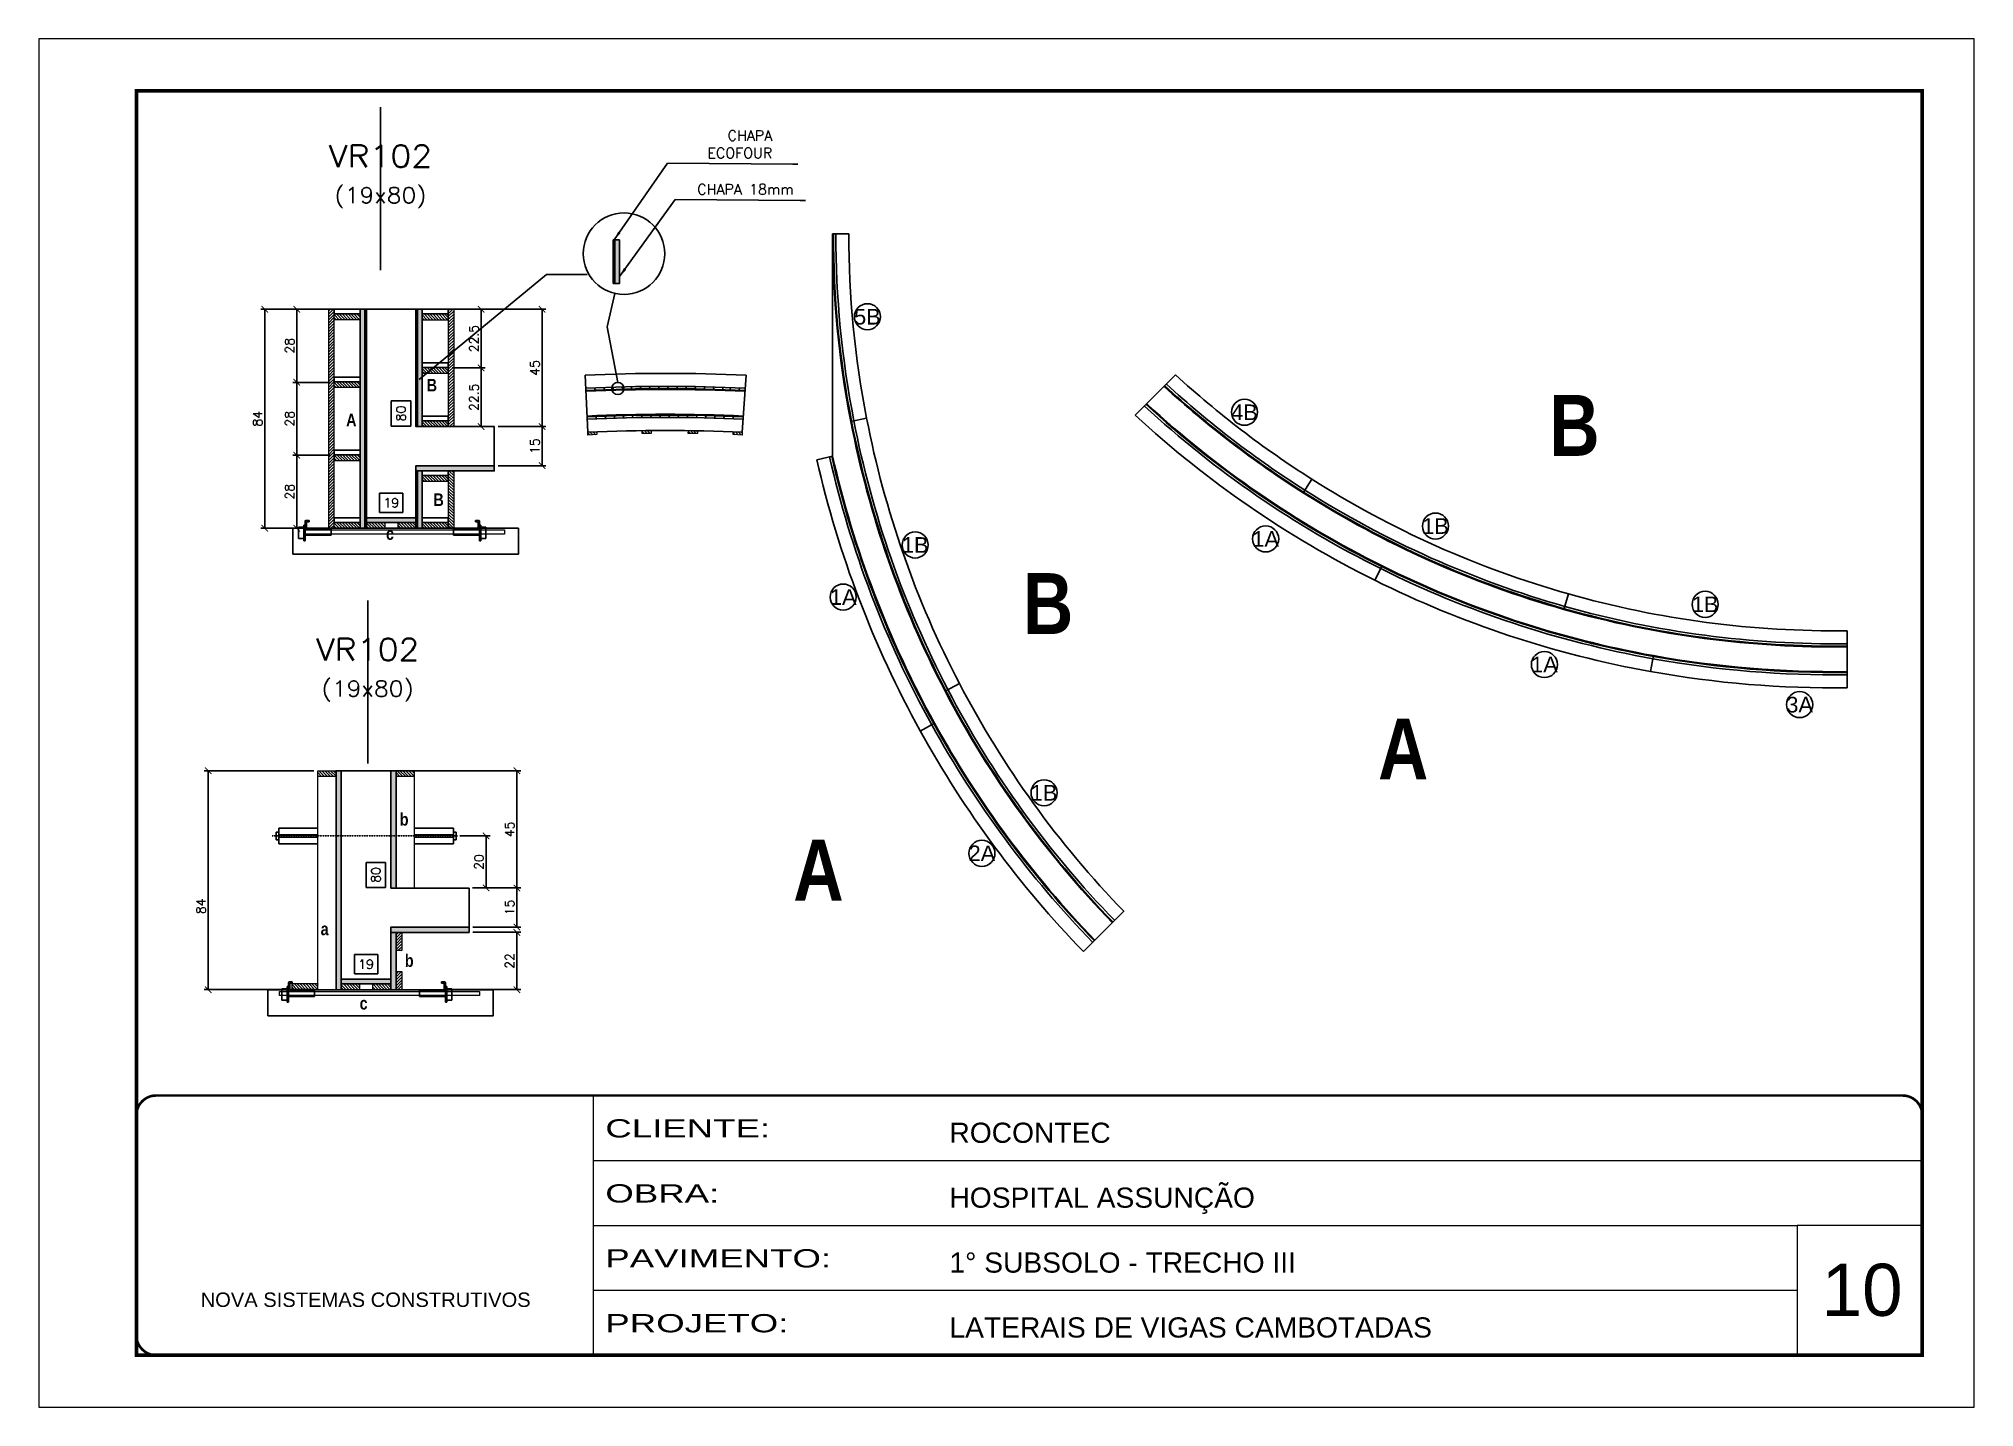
# Model space of a CAD drawing. Extents: x 2582 to 11841, y -26396 to 2611.
# Drawn here: x 4180 to 5665, y -1127 to -77 of the extents above; entities that cross this region are included whole.
import ezdxf
from ezdxf.enums import TextEntityAlignment as Align

# ---------------------------------------------------------------- set-up
doc = ezdxf.new("R2010")
doc.units = 0
for name, pattern in [('CONTINUO', [0]), ('DASHED', [0.75, 0.5, -0.25]), ('HIDDEN', [0.375, 0.25, -0.125])]:
    doc.linetypes.add(name, pattern=pattern)
for name, color, linetype in [('220', 4, 'Continuous'), ('238', 11, 'Continuous'), ('barrote', 251, 'Continuous'), ('COTA', 241, 'Continuous'), ('Cota Seção (2x)', 4, 'Continuous'), ('detalhes', 4, 'Continuous'), ('Painéis', 200, 'Continuous'), ('presilha', 1, 'Continuous'), ('Romaneio', 10, 'Continuous'), ('TENSOR', 3, 'Continuous'), ('Texto de Titulo', 7, 'Continuous'), ('Texto Qtd Sarr', 242, 'Continuous')]:
    doc.layers.add(name, color=color, linetype=linetype)
for name, color, linetype, lineweight in [('CARIMBO', 255, 'Continuous', 9), ('CONCRETO', 251, 'Continuous', 25), ('contorno de painel', 7, 'Continuous', 13), ('Folhas', 255, 'Continuous', 9), ('Hachura', 251, 'Continuous', 9), ('Madeira', 126, 'Continuous', 18), ('SARRAFO DE PRESSAO', 251, 'DASHED', 9), ('SCO-___-LAJ', 2, 'Continuous', 0), ('Texto Seção', 7, 'Continuous', 15)]:
    doc.layers.add(name, color=color, linetype=linetype, lineweight=lineweight)
doc.styles.add('ARIAL', font='arial.ttf')
doc.styles.add('COTA TECNICA', font='techl___.ttf', dxfattribs={"height": 10})
doc.styles.add('Romans', font='romans.shx')
doc.styles.add('TECNICA', font='techb___.ttf', dxfattribs={"height": 10})
doc.styles.add('Tecnologia', font='')
doc.styles.get('Tecnologia').set_extended_font_data('Forgotten Futurist')
doc.dimstyles.new('Cota Seção (2x)', dxfattribs={"dimtxt": 7, "dimasz": 5, "dimexe": 3, "dimexo": 3, "dimgap": 2, "dimtad": 3, "dimdec": 1, "dimlfac": 0.5, "dimzin": 12, "dimdsep": 46, "dimtxsty": 'Romans', "dimblk": 'ARCHTICK', "dimcen": 0, "dimclrd": 4, "dimclre": 4, "dimclrt": 1, "dimadec": 1, "dimazin": 3, "dimtfac": 1, "dimtdec": 1, "dimtmove": 0, "dimatfit": 3, "dimldrblk": 'OBLIQUE', "dimfxl": 1, "dimtolj": 1, "dimtzin": 12, "dimarcsym": 0})
doc.dimstyles.new('Cota Seção interna', dxfattribs={"dimtxt": 7, "dimasz": 6, "dimexe": 0.18, "dimexo": 2, "dimgap": -4, "dimtad": 3, "dimdec": 1, "dimlfac": 0.5, "dimzin": 12, "dimdsep": 46, "dimtxsty": 'Romans', "dimblk": 'ARCHTICK', "dimcen": 0.09, "dimse1": 1, "dimse2": 1, "dimsd1": 1, "dimsd2": 1, "dimclrd": 180, "dimclre": 5, "dimclrt": 1, "dimadec": 0, "dimazin": 3, "dimtfac": 1, "dimtdec": 1, "dimtofl": 0, "dimtmove": 0, "dimatfit": 3, "dimldrblk": 'ARCHTICK', "dimfxl": 1, "dimtolj": 1, "dimtzin": 0, "dimarcsym": 0})
doc.dimstyles.new('PAINEL', dxfattribs={"dimtxt": 10, "dimasz": 3, "dimexe": 3, "dimexo": 3, "dimgap": 3, "dimtad": 1, "dimdec": 1, "dimzin": 12, "dimdsep": 46, "dimtxsty": 'COTA TECNICA', "dimblk1": 'OBLIQUE', "dimblk2": 'OBLIQUE', "dimsah": 1, "dimcen": 0.9, "dimclrd": 4, "dimclre": 4, "dimclrt": 240, "dimadec": 1, "dimazin": 3, "dimtfac": 1, "dimtdec": 1, "dimtmove": 0, "dimatfit": 3, "dimfxl": 1, "dimtolj": 1, "dimtzin": 12, "dimarcsym": 0})
pattern_1 = [(315, (27392.6019, -8682.5434), (1.12253202, 1.12253202), [])]

msp = doc.modelspace()

# ---------------------------------------------------------------- texts
at = {"color": 240, "char_height": 8, "attachment_point": 9, "style": 'Romans'}
for s, insert in [('\\A1;CHAPA  \\PECOFOUR', (4742.93, -168.97)), ('\\A1;CHAPA 18mm', (4759.42, -196.92))]:
    msp.add_mtext(s, dxfattribs=dict(at, insert=insert))
at = {"layer": 'CARIMBO', "style": 'ARIAL'}
msp.add_text('10', height=40, dxfattribs=at).set_placement((5547.99, -1057.18))
at = {"layer": 'detalhes', "style": 'TECNICA'}
for s, height, p in [('B', 9.6, (4477.81, -347.94)), ('B', 46.73, (5339.03, -397.38, 0)), ('A', 9.6, (4415.98, -374.67)), ('B', 9.6, (4482.99, -435.82)), ('c', 9.6, (4446.54, -461.83)), ('B', 46.73, (4935.25, -534.09, 0)), ('A', 46.73, (5207.66, -645.65, 0)), ('b', 9.6, (4457.15, -681.04)), ('A', 46.73, (4759.04, -738.53, 0)), ('a', 9.6, (4396.46, -765.14)), ('b', 9.6, (4461.05, -789.43)), ('c', 9.6, (4426.33, -822.17))]:
    msp.add_text(s, height=height, dxfattribs=at).set_placement(p)
at = {"layer": 'Romaneio', "color": 255, "linetype": 'ByBlock', "style": 'ARIAL'}
for s, p in [('5B', (4815.94, -290.61)), ('4B', (5105.23, -363.93)), ('1B', (5251.73, -451.23)), ('1B', (4852.6, -465.74)), ('1A', (5121.45, -461.1)), ('1A', (4797.36, -505.69)), ('1B', (5458.62, -511.29)), ('1A', (5335.32, -557.49)), ('3A', (5531.14, -588.22)), ('1B', (4951.45, -655.86)), ('2A', (4903.76, -702.33))]:
    msp.add_text(s, height=12, dxfattribs=at).set_placement(p, align=Align.MIDDLE_CENTER)

# ---------------------------------------------------------------- blocks, each defined once
blk = doc.blocks.new('9999999999')
at = {"color": 30, "linetype": 'CONTINUO'}
for p, q in [((98564.6, 34230.2), (98564.6, 34429.4)), ((98564.6, 34379.6), (99584, 34379.6)), ((98564.6, 34329.8), (99488, 34329.8)), ((99584, 34329.8), (99488, 34329.8)), ((99488, 34329.8), (99488, 34230.2)), ((98564.6, 34280), (99488, 34280))]:
    blk.add_line(p, q, dxfattribs=at)
at = {"color": 30, "linetype": 'CONTINUO', "const_width": 2}
blk.add_lwpolyline([(99584, 34230.2), (99584, 34414.4, 0.414214), (99569, 34429.4), (98229, 34429.4, 0.414214), (98214, 34414.4), (98214, 34245.2, 0.414214), (98229, 34230.2), (99584, 34230.2)], format="xyb", dxfattribs=at)
at = {"layer": 'Folhas'}
blk.add_lwpolyline([(98139, 34190.2), (99624, 34190.2), (99624, 35240.2), (98139, 35240.2)], close=True, dxfattribs=at)
at = {"layer": 'Folhas', "color": 30, "const_width": 3}
blk.add_lwpolyline([(98214, 34230.2), (99584, 34230.2), (99584, 35200.2), (98214, 35200.2)], close=True, dxfattribs=at)
at = {"color": 7, "linetype": 'Continuous', "ltscale": 5, "style": 'ARIAL'}
for s, height, p in [('ROCONTEC', 15.48, (98837.7, 34393.1)), ('HOSPITAL ASSUNÇÃO', 15.483, (98837.7, 34343.3)), ('1° SUBSOLO - TRECHO III', 15.483, (98837.7, 34293.5)), ('NOVA SISTEMAS CONSTRUTIVOS', 11.059, (98263.2, 34267.2)), ('LATERAIS DE VIGAS CAMBOTADAS', 15.483, (98837.7, 34243.7))]:
    blk.add_text(s, height=height, dxfattribs=at).set_placement(p)
at = {"layer": 'Folhas', "color": 7, "style": 'Tecnologia', "width": 1.5}
for s, p in [('CLIENTE:', (98573.7, 34397.2)), ('OBRA:', (98573.7, 34347.3)), ('PAVIMENTO:', (98573.7, 34297.5)), ('PROJETO:', (98573.7, 34247.7))]:
    blk.add_text(s, height=14, dxfattribs=at).set_placement(p)
blk = doc.blocks.new('titulo1')
at = {"layer": 'Defpoints', "color": 252, "linetype": 'HIDDEN', "ltscale": 2}
blk.add_line((0, 0), (0, 125), dxfattribs=at)
at = {"layer": 'Defpoints', "style": 'Romans', "oblique": 15}
blk.add_attdef('FOLHA', text='', height=10, dxfattribs=at).set_placement((0, 15.6), align=Align.MIDDLE_CENTER)
at = {"layer": 'Texto Qtd Sarr', "color": 3, "style": 'Romans', "oblique": 15}
for tag, height, p in [('TITULO', 17, (0, 71.4)), ('SEÇÃO', 12, (0, 41.5))]:
    blk.add_attdef(tag, text='', height=height, dxfattribs=at).set_placement(p, align=Align.MIDDLE_CENTER)
blk = doc.blocks.new('_Oblique')
at = {"color": 0, "linetype": 'ByBlock', "lineweight": -2}
blk.add_line((-0.5, -0.5), (0.5, 0.5), dxfattribs=at)
blk = doc.blocks.new('_ArchTick')
at = {"color": 0, "linetype": 'ByBlock', "const_width": 0.15}
blk.add_lwpolyline([(-0.5, -0.5), (0.5, 0.5)], dxfattribs=at)
blk = doc.blocks.new('*D51')
at = {"layer": 'COTA', "color": 4, "lineweight": -2, "transparency": 16777216}
for p, q in [((4513.3, -762.9), (4550, -762.9)), ((4547, -806.9), (4547, -762.9)), ((4495.7, -806.9), (4550, -806.9))]:
    blk.add_line(p, q, dxfattribs=at)
at = {"layer": 'Defpoints', "color": 0, "transparency": 16777216}
for p in [(4510.3, -762.9), (4547, -762.9), (4492.7, -806.9)]:
    blk.add_point(p, dxfattribs=at)
at = {"layer": 'COTA', "color": 4, "lineweight": -2, "transparency": 16777216, "xscale": 5, "yscale": 5, "zscale": 5}
for p, rotation in [((4547, -762.9), 90), ((4547, -806.9), 270)]:
    blk.add_blockref('_ArchTick', p, dxfattribs=dict(at, rotation=rotation))
at = {"layer": 'COTA', "color": 1, "transparency": 16777216, "insert": (4541.5, -784.9), "char_height": 7, "attachment_point": 5, "rotation": 90, "style": 'Romans'}
blk.add_mtext('\\A1;22', dxfattribs=at)
blk = doc.blocks.new('*D52')
at = {"layer": 'COTA', "color": 4, "lineweight": -2, "transparency": 16777216}
for p, q in [((4453.3, -638.9), (4550, -638.9)), ((4547, -728.9), (4547, -638.9)), ((4513.3, -728.9), (4550, -728.9))]:
    blk.add_line(p, q, dxfattribs=at)
at = {"layer": 'Defpoints', "color": 0, "transparency": 16777216}
for p in [(4450.3, -638.9), (4547, -638.9), (4510.3, -728.9)]:
    blk.add_point(p, dxfattribs=at)
at = {"layer": 'COTA', "color": 4, "lineweight": -2, "transparency": 16777216, "xscale": 5, "yscale": 5, "zscale": 5}
for p, rotation in [((4547, -638.9), 90), ((4547, -728.9), 270)]:
    blk.add_blockref('_ArchTick', p, dxfattribs=dict(at, rotation=rotation))
at = {"layer": 'COTA', "color": 1, "transparency": 16777216, "insert": (4541.5, -683.9), "char_height": 7, "attachment_point": 5, "rotation": 90, "style": 'Romans'}
blk.add_mtext('\\A1;45', dxfattribs=at)
blk = doc.blocks.new('*D53')
at = {"layer": 'Cota Seção (2x)', "color": 180, "lineweight": -2, "transparency": 16777216}
for p, q in [((4446.3, -709.3), (4431.3, -709.3)), ((4431.3, -709.3), (4431.3, -728.6)), ((4446.3, -728.6), (4446.3, -709.3)), ((4431.3, -728.6), (4446.3, -728.6))]:
    blk.add_line(p, q, dxfattribs=at)
at = {"layer": 'Defpoints', "color": 0, "transparency": 16777216}
for p in [(4450.3, -638.9), (4450.3, -638.9), (4450.3, -798.9)]:
    blk.add_point(p, dxfattribs=at)
at = {"layer": 'Cota Seção (2x)', "color": 1, "transparency": 16777216, "insert": (4438.8, -718.9), "char_height": 7, "attachment_point": 5, "rotation": 90, "style": 'Romans'}
blk.add_mtext('\\A1;80', dxfattribs=at)
blk = doc.blocks.new('PRESILHA METÁLICA 1')
at = {"layer": 'presilha'}
for p, q in [((0, 13), (6, 13)), ((0, 13), (0, 0)), ((6, 0), (0, 0)), ((6, 15.5), (7.5, 15.5)), ((6, -2.5), (6, 15.5)), ((6, 13), (6, 0)), ((7.5, 10.6), (7.5, 19.9)), ((7.5, 15.5), (7.5, -2.5)), ((37.5, 4.1), (7.5, 4.1)), ((12, 21), (8.6, 21)), ((9, 11.6), (9, 18.9)), ((12, 19.5), (9.6, 19.5)), ((37.5, 11), (9.6, 11)), ((12, 21), (12, 19.5)), ((37.5, 11), (37.5, 4.1)), ((7.5, -2.5), (6, -2.5))]:
    blk.add_line(p, q, dxfattribs=at)
for centre, radius, start, end in [((8.6, 19.9), 1.14, 90, 180), ((9.6, 18.9), 0.57, 90, 180), ((9.6, 11.6), 0.57, 180, 270)]:
    blk.add_arc(centre, radius, start, end, dxfattribs=at)
blk = doc.blocks.new('*D54')
at = {"layer": 'Cota Seção (2x)', "color": 180, "lineweight": -2, "transparency": 16777216}
for p, q in [((4440.3, -779.9), (4422.3, -779.9)), ((4422.3, -779.9), (4422.3, -794.9)), ((4440.3, -794.9), (4440.3, -779.9)), ((4422.3, -794.9), (4440.3, -794.9))]:
    blk.add_line(p, q, dxfattribs=at)
at = {"layer": 'Defpoints', "color": 0, "transparency": 16777216}
for p in [(4450.3, -798.9), (4412.3, -806.9), (4450.3, -806.9)]:
    blk.add_point(p, dxfattribs=at)
at = {"layer": 'Cota Seção (2x)', "color": 1, "transparency": 16777216, "insert": (4431.3, -787.4), "char_height": 7, "attachment_point": 5, "style": 'Romans'}
blk.add_mtext('\\A1;19', dxfattribs=at)
blk = doc.blocks.new('*D278')
at = {"layer": 'COTA', "color": 4, "lineweight": -2, "transparency": 16777216}
for p, q in [((4391.3, -638.9), (4307.2, -638.9)), ((4310.2, -638.9), (4310.2, -806.9)), ((4391.3, -806.9), (4307.2, -806.9))]:
    blk.add_line(p, q, dxfattribs=at)
at = {"layer": 'Defpoints', "color": 0, "transparency": 16777216}
for p in [(4394.3, -638.9), (4310.2, -806.9), (4394.3, -806.9)]:
    blk.add_point(p, dxfattribs=at)
at = {"layer": 'COTA', "color": 4, "lineweight": -2, "transparency": 16777216, "xscale": 5, "yscale": 5, "zscale": 5}
for p, rotation in [((4310.2, -638.9), 90), ((4310.2, -806.9), 270)]:
    blk.add_blockref('_ArchTick', p, dxfattribs=dict(at, rotation=rotation))
at = {"layer": 'COTA', "color": 1, "transparency": 16777216, "insert": (4304.7, -742.9), "char_height": 7, "attachment_point": 5, "rotation": 90, "style": 'Romans'}
blk.add_mtext('\\A1;84', dxfattribs=at)
blk = doc.blocks.new('*D279')
at = {"layer": 'COTA', "color": 4, "lineweight": -2, "transparency": 16777216}
for p, q in [((4513.3, -728.9), (4550, -728.9)), ((4547, -728.9), (4547, -758.9)), ((4513.3, -758.9), (4550, -758.9))]:
    blk.add_line(p, q, dxfattribs=at)
at = {"layer": 'Defpoints', "color": 0, "transparency": 16777216}
for p in [(4510.3, -728.9), (4510.3, -758.9), (4547, -758.9)]:
    blk.add_point(p, dxfattribs=at)
at = {"layer": 'COTA', "color": 4, "lineweight": -2, "transparency": 16777216, "xscale": 5, "yscale": 5, "zscale": 5}
for p, rotation in [((4547, -728.9), 90), ((4547, -758.9), 270)]:
    blk.add_blockref('_ArchTick', p, dxfattribs=dict(at, rotation=rotation))
at = {"layer": 'COTA', "color": 1, "transparency": 16777216, "insert": (4541.5, -743.9), "char_height": 7, "attachment_point": 5, "rotation": 90, "style": 'Romans'}
blk.add_mtext('\\A1;15', dxfattribs=at)
blk = doc.blocks.new('*D55')
at = {"layer": 'COTA', "color": 4, "lineweight": -2, "transparency": 16777216}
for p, q in [((4503.3, -689), (4526.4, -689)), ((4523.4, -689), (4523.4, -728.9)), ((4513, -728.9), (4526.4, -728.9))]:
    blk.add_line(p, q, dxfattribs=at)
at = {"layer": 'Defpoints', "color": 0, "transparency": 16777216}
for p in [(4500.3, -689), (4510, -728.9), (4523.4, -728.9)]:
    blk.add_point(p, dxfattribs=at)
at = {"layer": 'COTA', "color": 4, "lineweight": -2, "transparency": 16777216, "xscale": 5, "yscale": 5, "zscale": 5}
for p, rotation in [((4523.4, -689), 90), ((4523.4, -728.9), 270)]:
    blk.add_blockref('_ArchTick', p, dxfattribs=dict(at, rotation=rotation))
at = {"layer": 'COTA', "color": 1, "transparency": 16777216, "insert": (4517.9, -709), "char_height": 7, "attachment_point": 5, "rotation": 90, "style": 'Romans'}
blk.add_mtext('\\A1;20', dxfattribs=at)
blk = doc.blocks.new('*D56')
at = {"layer": 'COTA', "color": 4, "lineweight": -2, "transparency": 16777216}
for p, q in [((4472.6, -284.9), (4569.3, -284.9)), ((4566.3, -374.9), (4566.3, -284.9)), ((4532.6, -374.9), (4569.3, -374.9))]:
    blk.add_line(p, q, dxfattribs=at)
at = {"layer": 'Defpoints', "color": 0, "transparency": 16777216}
for p in [(4469.6, -284.9), (4566.3, -284.9), (4529.6, -374.9)]:
    blk.add_point(p, dxfattribs=at)
at = {"layer": 'COTA', "color": 4, "lineweight": -2, "transparency": 16777216, "xscale": 5, "yscale": 5, "zscale": 5}
for p, rotation in [((4566.3, -284.9), 90), ((4566.3, -374.9), 270)]:
    blk.add_blockref('_ArchTick', p, dxfattribs=dict(at, rotation=rotation))
at = {"layer": 'COTA', "color": 1, "transparency": 16777216, "insert": (4560.8, -329.9), "char_height": 7, "attachment_point": 5, "rotation": 90, "style": 'Romans'}
blk.add_mtext('\\A1;45', dxfattribs=at)
blk = doc.blocks.new('*D45')
at = {"layer": 'Cota Seção (2x)', "color": 180, "lineweight": -2, "transparency": 16777216}
for p, q in [((4465.6, -355.2), (4450.6, -355.2)), ((4450.6, -355.2), (4450.6, -374.6)), ((4465.6, -374.6), (4465.6, -355.2)), ((4450.6, -374.6), (4465.6, -374.6))]:
    blk.add_line(p, q, dxfattribs=at)
at = {"layer": 'Defpoints', "color": 0, "transparency": 16777216}
for p in [(4469.6, -284.9), (4469.6, -284.9), (4469.6, -444.9)]:
    blk.add_point(p, dxfattribs=at)
at = {"layer": 'Cota Seção (2x)', "color": 1, "transparency": 16777216, "insert": (4458.1, -364.9), "char_height": 7, "attachment_point": 5, "rotation": 90, "style": 'Romans'}
blk.add_mtext('\\A1;80', dxfattribs=at)
blk = doc.blocks.new('*D46')
at = {"layer": 'Cota Seção (2x)', "color": 180, "lineweight": -2, "transparency": 16777216}
for p, q in [((4459.6, -425.9), (4441.6, -425.9)), ((4441.6, -425.9), (4441.6, -440.9)), ((4459.6, -440.9), (4459.6, -425.9)), ((4441.6, -440.9), (4459.6, -440.9))]:
    blk.add_line(p, q, dxfattribs=at)
at = {"layer": 'Defpoints', "color": 0, "transparency": 16777216}
for p in [(4469.6, -444.9), (4431.6, -452.9), (4469.6, -452.9)]:
    blk.add_point(p, dxfattribs=at)
at = {"layer": 'Cota Seção (2x)', "color": 1, "transparency": 16777216, "insert": (4450.6, -433.4), "char_height": 7, "attachment_point": 5, "style": 'Romans'}
blk.add_mtext('\\A1;19', dxfattribs=at)
blk = doc.blocks.new('*D47')
at = {"layer": 'COTA', "color": 4, "lineweight": -2, "transparency": 16777216}
for p, q in [((4410.6, -284.9), (4350.6, -284.9)), ((4353.6, -284.9), (4353.6, -452.9)), ((4410.6, -452.9), (4350.6, -452.9))]:
    blk.add_line(p, q, dxfattribs=at)
at = {"layer": 'Defpoints', "color": 0, "transparency": 16777216}
for p in [(4413.6, -284.9), (4353.6, -452.9), (4413.6, -452.9)]:
    blk.add_point(p, dxfattribs=at)
at = {"layer": 'COTA', "color": 4, "lineweight": -2, "transparency": 16777216, "xscale": 5, "yscale": 5, "zscale": 5}
for p, rotation in [((4353.6, -284.9), 90), ((4353.6, -452.9), 270)]:
    blk.add_blockref('_ArchTick', p, dxfattribs=dict(at, rotation=rotation))
at = {"layer": 'COTA', "color": 1, "transparency": 16777216, "insert": (4348.1, -368.9), "char_height": 7, "attachment_point": 5, "rotation": 90, "style": 'Romans'}
blk.add_mtext('\\A1;84', dxfattribs=at)
blk = doc.blocks.new('*D48')
at = {"layer": 'COTA', "color": 4, "lineweight": -2, "transparency": 16777216}
for p, q in [((4403.8, -284.9), (4375.1, -284.9)), ((4378.1, -341), (4378.1, -284.9)), ((4403.8, -341), (4375.1, -341))]:
    blk.add_line(p, q, dxfattribs=at)
at = {"layer": 'Defpoints', "color": 0, "transparency": 16777216}
for p in [(4378.1, -284.9), (4406.8, -284.9), (4406.8, -341)]:
    blk.add_point(p, dxfattribs=at)
at = {"layer": 'COTA', "color": 4, "lineweight": -2, "transparency": 16777216, "xscale": 5, "yscale": 5, "zscale": 5}
for p, rotation in [((4378.1, -284.9), 90), ((4378.1, -341), 270)]:
    blk.add_blockref('_ArchTick', p, dxfattribs=dict(at, rotation=rotation))
at = {"layer": 'COTA', "color": 1, "transparency": 16777216, "insert": (4372.6, -312.9), "char_height": 7, "attachment_point": 5, "rotation": 90, "style": 'Romans'}
blk.add_mtext('\\A1;28', dxfattribs=at)
blk = doc.blocks.new('*D247')
at = {"layer": 'COTA', "color": 4, "lineweight": -2, "transparency": 16777216}
for p, q in [((4403.8, -341), (4375.1, -341)), ((4378.1, -341), (4378.1, -396.9)), ((4403.8, -396.9), (4375.1, -396.9))]:
    blk.add_line(p, q, dxfattribs=at)
at = {"layer": 'Defpoints', "color": 0, "transparency": 16777216}
for p in [(4406.8, -341), (4378.1, -396.9), (4406.8, -396.9)]:
    blk.add_point(p, dxfattribs=at)
at = {"layer": 'COTA', "color": 4, "lineweight": -2, "transparency": 16777216, "xscale": 5, "yscale": 5, "zscale": 5}
for p, rotation in [((4378.1, -341), 90), ((4378.1, -396.9), 270)]:
    blk.add_blockref('_ArchTick', p, dxfattribs=dict(at, rotation=rotation))
at = {"layer": 'COTA', "color": 1, "transparency": 16777216, "insert": (4372.6, -368.9), "char_height": 7, "attachment_point": 5, "rotation": 90, "style": 'Romans'}
blk.add_mtext('\\A1;28', dxfattribs=at)
blk = doc.blocks.new('*D248')
at = {"layer": 'COTA', "color": 4, "lineweight": -2, "transparency": 16777216}
for p, q in [((4403.8, -396.9), (4375.1, -396.9)), ((4378.1, -396.9), (4378.1, -452.9)), ((4403.8, -452.9), (4375.1, -452.9))]:
    blk.add_line(p, q, dxfattribs=at)
at = {"layer": 'Defpoints', "color": 0, "transparency": 16777216}
for p in [(4406.8, -396.9), (4378.1, -452.9), (4406.8, -452.9)]:
    blk.add_point(p, dxfattribs=at)
at = {"layer": 'COTA', "color": 4, "lineweight": -2, "transparency": 16777216, "xscale": 5, "yscale": 5, "zscale": 5}
for p, rotation in [((4378.1, -396.9), 90), ((4378.1, -452.9), 270)]:
    blk.add_blockref('_ArchTick', p, dxfattribs=dict(at, rotation=rotation))
at = {"layer": 'COTA', "color": 1, "transparency": 16777216, "insert": (4372.6, -424.9), "char_height": 7, "attachment_point": 5, "rotation": 90, "style": 'Romans'}
blk.add_mtext('\\A1;28', dxfattribs=at)
blk = doc.blocks.new('*D249')
at = {"layer": 'COTA', "color": 4, "lineweight": -2, "transparency": 16777216}
for p, q in [((4532.6, -374.9), (4569.3, -374.9)), ((4566.3, -374.9), (4566.3, -404.9)), ((4532.6, -404.9), (4569.3, -404.9))]:
    blk.add_line(p, q, dxfattribs=at)
at = {"layer": 'Defpoints', "color": 0, "transparency": 16777216}
for p in [(4529.6, -374.9), (4529.6, -404.9), (4566.3, -404.9)]:
    blk.add_point(p, dxfattribs=at)
at = {"layer": 'COTA', "color": 4, "lineweight": -2, "transparency": 16777216, "xscale": 5, "yscale": 5, "zscale": 5}
for p, rotation in [((4566.3, -374.9), 90), ((4566.3, -404.9), 270)]:
    blk.add_blockref('_ArchTick', p, dxfattribs=dict(at, rotation=rotation))
at = {"layer": 'COTA', "color": 1, "transparency": 16777216, "insert": (4560.8, -389.9), "char_height": 7, "attachment_point": 5, "rotation": 90, "style": 'Romans'}
blk.add_mtext('\\A1;15', dxfattribs=at)
blk = doc.blocks.new('*D250')
at = {"layer": 'COTA', "color": 4, "lineweight": -2, "transparency": 16777216}
for p, q in [((4497.4, -284.9), (4522.6, -284.9)), ((4519.6, -284.9), (4519.6, -329.9)), ((4497.4, -329.9), (4522.6, -329.9))]:
    blk.add_line(p, q, dxfattribs=at)
at = {"layer": 'Defpoints', "color": 0, "transparency": 16777216}
for p in [(4494.4, -284.9), (4494.4, -329.9), (4519.6, -329.9)]:
    blk.add_point(p, dxfattribs=at)
at = {"layer": 'COTA', "color": 4, "lineweight": -2, "transparency": 16777216, "xscale": 5, "yscale": 5, "zscale": 5}
for p, rotation in [((4519.6, -284.9), 90), ((4519.6, -329.9), 270)]:
    blk.add_blockref('_ArchTick', p, dxfattribs=dict(at, rotation=rotation))
at = {"layer": 'COTA', "color": 1, "transparency": 16777216, "insert": (4514.1, -307.4), "char_height": 7, "attachment_point": 5, "rotation": 90, "style": 'Romans'}
blk.add_mtext('\\A1;22.5', dxfattribs=at)
blk = doc.blocks.new('*D251')
at = {"layer": 'COTA', "color": 4, "lineweight": -2, "transparency": 16777216}
for p, q in [((4497.4, -329.9), (4522.6, -329.9)), ((4519.6, -329.9), (4519.6, -374.9)), ((4497.4, -374.9), (4522.6, -374.9))]:
    blk.add_line(p, q, dxfattribs=at)
at = {"layer": 'Defpoints', "color": 0, "transparency": 16777216}
for p in [(4494.4, -329.9), (4494.4, -374.9), (4519.6, -374.9)]:
    blk.add_point(p, dxfattribs=at)
at = {"layer": 'COTA', "color": 4, "lineweight": -2, "transparency": 16777216, "xscale": 5, "yscale": 5, "zscale": 5}
for p, rotation in [((4519.6, -329.9), 90), ((4519.6, -374.9), 270)]:
    blk.add_blockref('_ArchTick', p, dxfattribs=dict(at, rotation=rotation))
at = {"layer": 'COTA', "color": 1, "transparency": 16777216, "insert": (4514.1, -352.4), "char_height": 7, "attachment_point": 5, "rotation": 90, "style": 'Romans'}
blk.add_mtext('\\A1;22.5', dxfattribs=at)

# ---------------------------------------------------------------- dimensions: what is measured, and where the dimension line sits
at = {"layer": 'COTA'}
for base, p1, p2, picture, middle in [((4353.61, -452.9), (4413.58, -284.9), (4413.58, -452.9), '*D47', (4348.11, -368.9)), ((4378.13, -284.9), (4406.78, -340.96), (4406.78, -284.9), '*D48', (4372.63, -312.93)), ((4566.3, -284.9), (4529.58, -374.9), (4469.58, -284.9), '*D56', (4560.8, -329.9)), ((4519.64, -329.9), (4494.38, -284.9), (4494.38, -329.9), '*D250', (4514.14, -307.4)), ((4378.13, -396.89), (4406.78, -340.96), (4406.78, -396.89), '*D247', (4372.63, -368.92)), ((4519.64, -374.9), (4494.38, -329.9), (4494.38, -374.9), '*D251', (4514.14, -352.4)), ((4566.3, -404.9), (4529.58, -374.9), (4529.58, -404.9), '*D249', (4560.8, -389.9)), ((4378.13, -452.9), (4406.78, -396.89), (4406.78, -452.9), '*D248', (4372.63, -424.89)), ((4547.01, -638.94), (4510.29, -728.94), (4450.29, -638.94), '*D52', (4541.51, -683.94)), ((4547.01, -758.94), (4510.29, -728.94), (4510.29, -758.94), '*D279', (4541.51, -743.94)), ((4547.01, -762.94), (4492.69, -806.94), (4510.29, -762.94), '*D51', (4541.51, -784.94))]:
    dim = msp.add_linear_dim(base=base, p1=p1, p2=p2, angle=90, dimstyle='Cota Seção (2x)', dxfattribs=at)
    dim.commit()
    dim.dimension.update_dxf_attribs({"geometry": picture, "text_midpoint": middle})
for base, p1, p2, picture, middle in [((4310.19, -806.94), (4394.29, -638.94), (4394.29, -806.94), '*D278', (4310.19, -742.94)), ((4523.36, -728.94), (4500.29, -689.02), (4510.01, -728.94), '*D55', (4523.36, -708.98))]:
    dim = msp.add_linear_dim(base=base, p1=p1, p2=p2, angle=90, dimstyle='Cota Seção (2x)', dxfattribs=at)
    dim.commit()
    dim.dimension.update_dxf_attribs({"geometry": picture, "text_midpoint": middle, "dimtype": 160})
at = {"layer": 'Cota Seção (2x)'}
dim = msp.add_linear_dim(base=(4469.58, -284.9), p1=(4469.58, -444.9), p2=(4469.58, -284.9), angle=90, dimstyle='Cota Seção interna', dxfattribs=at)
dim.commit()
dim.dimension.update_dxf_attribs({"geometry": '*D45', "text_midpoint": (4469.58, -364.9), "dimtype": 160})
for base, p1, p2, picture, middle in [((4469.58, -444.9), (4431.58, -452.9), (4469.58, -452.9), '*D46', (4450.58, -433.4)), ((4450.29, -798.94), (4412.29, -806.94), (4450.29, -806.94), '*D54', (4431.29, -787.44))]:
    dim = msp.add_linear_dim(base=base, p1=p1, p2=p2, dimstyle='Cota Seção interna', dxfattribs=at)
    dim.commit()
    dim.dimension.update_dxf_attribs({"geometry": picture, "text_midpoint": middle})
dim = msp.add_linear_dim(base=(4450.29, -638.94), p1=(4450.29, -798.94), p2=(4450.29, -638.94), angle=90, dimstyle='Cota Seção interna', dxfattribs=at)
dim.commit()
dim.dimension.update_dxf_attribs({"geometry": '*D53', "text_midpoint": (4438.79, -718.94)})

# ---------------------------------------------------------------- hatches: boundary and pattern name
at = {"layer": 'Hachura'}
h = msp.add_hatch(color=256, dxfattribs=at)
h.dxf.hatch_style = 1
h.paths.add_polyline_path([(4625.79, -231.73), (4622.19, -231.73), (4622.19, -265.04), (4625.79, -265.04)])
h = msp.add_hatch(dxfattribs=at)
h.set_pattern_fill('ANSI31', color=256, scale=0.5, angle=180, style=0)
h.set_pattern_definition([(225, (-3735.262, -23270.7178), (1.12253202, -1.12253202), [])])
h.paths.add_polyline_path([(4406.78, -284.9), (4402.38, -284.9), (4402.38, -452.9), (4406.78, -452.9)])
h = msp.add_hatch(dxfattribs=at)
h.set_pattern_fill('ANSI31', color=256, scale=0.5, angle=270, style=0)
h.set_pattern_definition([(315, (27392.6019, -8522.5434), (1.12253202, 1.12253202), [])])
h.paths.add_polyline_path([(4406.78, -292.9), (4406.78, -288.5), (4426.78, -288.5), (4426.78, -292.9)])
h = msp.add_hatch(color=256, dxfattribs=at)
h.dxf.hatch_style = 1
h.paths.add_polyline_path([(4426.78, -284.9), (4430.38, -284.9), (4430.38, -452.9), (4426.78, -452.9)])
h = msp.add_hatch(color=256, dxfattribs=at)
h.dxf.hatch_style = 1
h.paths.add_polyline_path([(4474.38, -284.9), (4470.78, -284.9), (4470.78, -374.9), (4474.38, -374.9)])
h = msp.add_hatch(dxfattribs=at)
h.set_pattern_fill('ANSI31', color=256, scale=0.5, angle=270, style=0)
h.set_pattern_definition([(315, (27392.6019, -8522.5434), (1.12253202, 1.12253202), [])])
h.paths.add_polyline_path([(4494.38, -292.9), (4494.38, -288.5), (4474.38, -288.5), (4474.38, -292.9)])
h = msp.add_hatch(dxfattribs=at)
h.set_pattern_fill('ANSI31', color=256, scale=0.5, angle=180, style=0)
h.set_pattern_definition([(225, (-3827.26, -23256.7178), (1.12253202, -1.12253202), [])])
h.paths.add_polyline_path([(4498.78, -284.9), (4494.38, -284.9), (4494.38, -374.9), (4498.78, -374.9)])
h = msp.add_hatch(dxfattribs=at)
h.set_pattern_fill('ANSI31', color=256, scale=0.5, angle=270, style=0)
h.set_pattern_definition([(315, (27392.6019, -8574.5996), (1.12253202, 1.12253202), [])])
h.paths.add_polyline_path([(4406.78, -344.96), (4406.78, -340.56), (4426.78, -340.56), (4426.78, -344.96)])
h = msp.add_hatch(dxfattribs=at)
h.set_pattern_fill('ANSI31', color=256, scale=0.5, angle=270, style=0)
h.set_pattern_definition([(315, (27392.6019, -8563.5434), (1.12253202, 1.12253202), [])])
h.paths.add_polyline_path([(4494.38, -333.9), (4494.38, -329.5), (4474.38, -329.5), (4474.38, -333.9)])
h = msp.add_hatch(dxfattribs=at)
h.set_pattern_fill('ANSI31', color=256, scale=0.5, angle=270, style=0)
h.set_pattern_definition([(315, (27392.6019, -8604.5434), (1.12253202, 1.12253202), [])])
h.paths.add_polyline_path([(4494.38, -374.9), (4494.38, -370.5), (4474.38, -370.5), (4474.38, -374.9)])
h = msp.add_hatch(dxfattribs=at)
h.set_pattern_fill('ANSI31', color=256, scale=0.5, angle=272.38636, style=0)
h.set_pattern_definition([(317.38636, (27909.9786, -7646.8138), (1.07481877, 1.16829828), [])])
h.paths.add_polyline_path([(4601.43, -381.39), (4601.34, -379.19), (4608.33, -378.9), (4608.42, -381.09)])
h = msp.add_hatch(dxfattribs=at)
h.set_pattern_fill('ANSI31', color=256, scale=0.5, angle=270.60213, style=0)
h.set_pattern_definition([(315.60213, (27714.1751, -8367.8238), (1.11067338, 1.13426667), [])])
h.paths.add_polyline_path([(4643.14, -380.19), (4643.12, -377.99), (4650.12, -377.92), (4650.14, -380.12)])
h = msp.add_hatch(dxfattribs=at)
h.set_pattern_fill('ANSI31', color=256, scale=0.5, angle=269.09011, style=0)
h.set_pattern_definition([(314.0901065, (27530.7471, -8973.8165), (1.14021624, 1.10456469), [])])
h.paths.add_polyline_path([(4678.51, -380.2), (4678.55, -378), (4685.55, -378.11), (4685.51, -380.31)])
h = msp.add_hatch(dxfattribs=at)
h.set_pattern_fill('ANSI31', color=256, scale=0.5, angle=267.47985, style=0)
h.set_pattern_definition([(312.479846, (27314.5901, -9613.4671), (1.17080495, 1.07208769), [])])
h.paths.add_polyline_path([(4712.87, -381.08), (4712.96, -378.88), (4719.96, -379.19), (4719.86, -381.39)])
h = msp.add_hatch(dxfattribs=at)
h.set_pattern_fill('ANSI31', color=256, scale=0.5, angle=270, style=0)
h.set_pattern_definition([(315, (27460.1998, -8630.5327), (1.12253202, 1.12253202), [])])
h.paths.add_polyline_path([(4426.78, -400.89), (4426.78, -396.49), (4406.78, -396.49), (4406.78, -400.89)])
h = msp.add_hatch(color=256, dxfattribs=at)
h.dxf.hatch_style = 1
h.paths.add_polyline_path([(4469.58, -408.9), (4469.58, -404.9), (4529.58, -404.9), (4529.58, -408.9)])
h = msp.add_hatch(color=256, dxfattribs=at)
h.dxf.hatch_style = 1
h.paths.add_polyline_path([(4474.38, -408.9), (4470.78, -408.9), (4470.78, -452.9), (4474.38, -452.9)])
h = msp.add_hatch(dxfattribs=at)
h.set_pattern_fill('ANSI31', color=256, scale=0.5, angle=270, style=0)
h.set_pattern_definition([(315, (27392.6019, -8646.5434), (1.12253202, 1.12253202), [])])
h.paths.add_polyline_path([(4494.38, -416.9), (4494.38, -412.5), (4474.38, -412.5), (4474.38, -416.9)])
h = msp.add_hatch(dxfattribs=at)
h.set_pattern_fill('ANSI31', color=256, scale=0.5, angle=270, style=0)
h.set_pattern_definition([(315, (-124840.8658, -29574.6579), (1.122532015, 1.122532015), [])])
h.paths.add_polyline_path([(4494.38, -452.9), (4498.78, -452.9), (4498.78, -408.9), (4494.38, -408.9)])
h = msp.add_hatch(color=256, dxfattribs=at)
h.dxf.hatch_style = 1
h.paths.add_polyline_path([(4431.58, -448.5), (4431.58, -444.9), (4469.58, -444.9), (4469.58, -448.5)])
h = msp.add_hatch(dxfattribs=at)
h.set_pattern_fill('ANSI31', color=256, scale=0.5, angle=270, style=0)
h.set_pattern_definition(pattern_1)
h.paths.add_polyline_path([(4406.78, -452.9), (4406.78, -448.5), (4426.78, -448.5), (4426.78, -452.9)])
h = msp.add_hatch(dxfattribs=at)
h.set_pattern_fill('ANSI31', color=256, scale=0.5, angle=270, style=0)
h.set_pattern_definition([(315, (27388.204, -8682.5434), (1.12253202, 1.12253202), [])])
h.paths.add_polyline_path([(4431.58, -452.9), (4431.58, -448.5), (4445.58, -448.5), (4445.58, -452.9)])
h = msp.add_hatch(dxfattribs=at)
h.set_pattern_fill('ANSI31', color=256, scale=0.5, angle=270, style=0)
h.set_pattern_definition([(315, (27388.2019, -8682.5434), (1.12253202, 1.12253202), [])])
h.paths.add_polyline_path([(4469.58, -452.9), (4469.58, -448.5), (4455.58, -448.5), (4455.58, -452.9)])
h = msp.add_hatch(dxfattribs=at)
h.set_pattern_fill('ANSI31', color=256, scale=0.5, angle=270, style=0)
h.set_pattern_definition(pattern_1)
h.paths.add_polyline_path([(4494.38, -452.9), (4494.38, -448.5), (4474.38, -448.5), (4474.38, -452.9)])
h = msp.add_hatch(dxfattribs=at)
h.set_pattern_fill('ANSI31', color=256, scale=0.5, angle=270, style=0)
h.set_pattern_definition([(315, (27300.1112, -8946.5815), (1.12253202, 1.12253202), [])])
h.paths.add_polyline_path([(4394.29, -643.34), (4394.29, -638.94), (4408.29, -638.94), (4408.29, -643.34)])
h = msp.add_hatch(color=256, dxfattribs=at)
h.dxf.hatch_style = 1
h.paths.add_polyline_path([(4412.29, -638.94), (4408.29, -638.94), (4408.29, -806.94), (4412.29, -806.94)])
h = msp.add_hatch(color=256, dxfattribs=at)
h.dxf.hatch_style = 1
h.paths.add_polyline_path([(4454.29, -638.94), (4450.29, -638.94), (4450.29, -728.94), (4454.29, -728.94)])
h = msp.add_hatch(dxfattribs=at)
h.set_pattern_fill('ANSI31', color=256, scale=0.5, angle=270, style=0)
h.set_pattern_definition([(315, (27360.1112, -8946.5815), (1.12253202, 1.12253202), [])])
h.paths.add_polyline_path([(4454.29, -643.34), (4454.29, -638.94), (4468.29, -638.94), (4468.29, -643.34)])
h = msp.add_hatch(color=256, dxfattribs=at)
h.dxf.hatch_style = 1
h.paths.add_polyline_path([(4450.29, -762.94), (4450.29, -758.94), (4510.29, -758.94), (4510.29, -762.94)])
h = msp.add_hatch(color=256, dxfattribs=at)
h.dxf.hatch_style = 1
h.paths.add_polyline_path([(4454.29, -762.94), (4450.29, -762.94), (4450.29, -806.94), (4454.29, -806.94)])
h = msp.add_hatch(dxfattribs=at)
h.set_pattern_fill('ANSI31', color=256, scale=0.5, angle=360, style=0)
h.set_pattern_definition([(45, (12761.9348, 22128.8824), (-1.12253202, 1.12253202), [])])
h.paths.add_polyline_path([(4458.69, -776.94), (4454.29, -776.94), (4454.29, -762.94), (4458.69, -762.94)])
h = msp.add_hatch(color=256, dxfattribs=at)
h.dxf.hatch_style = 1
h.paths.add_polyline_path([(4412.29, -802.54), (4412.29, -798.94), (4450.29, -798.94), (4450.29, -802.54)])
h = msp.add_hatch(dxfattribs=at)
h.set_pattern_fill('ANSI31', color=256, scale=0.5, angle=360, style=0)
h.set_pattern_definition([(45, (12761.9348, 22098.8824), (-1.12253202, 1.12253202), [])])
h.paths.add_polyline_path([(4458.69, -806.94), (4454.29, -806.94), (4454.29, -792.94), (4458.69, -792.94)])
h = msp.add_hatch(dxfattribs=at)
h.set_pattern_fill('ANSI31', color=256, scale=0.5, angle=270, style=0)
h.set_pattern_definition([(315, (27266.1112, -9036.5815), (1.12253202, 1.12253202), [])])
h.paths.add_polyline_path([(4394.29, -806.94), (4394.29, -802.54), (4374.29, -802.54), (4374.29, -806.94)])
h = msp.add_hatch(dxfattribs=at)
h.set_pattern_fill('ANSI31', color=256, scale=0.5, angle=270, style=0)
h.set_pattern_definition([(315, (27368.9133, -9036.5815), (1.12253202, 1.12253202), [])])
h.paths.add_polyline_path([(4412.29, -806.94), (4412.29, -802.54), (4426.29, -802.54), (4426.29, -806.94)])
h = msp.add_hatch(dxfattribs=at)
h.set_pattern_fill('ANSI31', color=256, scale=0.5, angle=270, style=0)
h.set_pattern_definition([(315, (27368.9112, -9036.5815), (1.12253202, 1.12253202), [])])
h.paths.add_polyline_path([(4450.29, -806.94), (4450.29, -802.54), (4436.29, -802.54), (4436.29, -806.94)])

# ---------------------------------------------------------------- linework, layer by layer
at = {"ltscale": 3}
for p, q in [((4364.29, -683.02), (4364.29, -695.02)), ((4364.29, -683.02), (4394.29, -683.02)), ((4498.29, -683.02), (4468.29, -683.02)), ((4498.29, -683.02), (4498.29, -695.02)), ((4362.29, -686.02), (4362.29, -692.02)), ((4364.29, -686.02), (4362.29, -686.02)), ((4364.29, -692.02), (4362.29, -692.02)), ((4394.29, -688.02), (4364.29, -688.02)), ((4394.29, -690.02), (4364.29, -690.02)), ((4364.29, -695.02), (4394.29, -695.02)), ((4468.29, -688.02), (4498.29, -688.02)), ((4468.29, -690.02), (4498.29, -690.02)), ((4498.29, -695.02), (4468.29, -695.02)), ((4500.29, -686.02), (4498.29, -686.02)), ((4498.29, -692.02), (4500.29, -692.02)), ((4500.29, -686.02), (4500.29, -692.02))]:
    msp.add_line(p, q, dxfattribs=at)
at = {"layer": '220'}
msp.add_lwpolyline([(4975.68, -753.26), (4975.68, -753.26)], dxfattribs=at)
at = {"layer": '238'}
for points in [[(5556.28, -543.95), (5556.28, -543.97)], [(5556.28, -562.95), (5556.28, -562.95)]]:
    msp.add_lwpolyline(points, dxfattribs=at)
at = {"layer": 'barrote'}
for points in [[(4375.22, -472.9), (4548.19, -472.9), (4548.19, -452.9), (4375.22, -452.9)], [(4355.93, -826.94), (4528.9, -826.94), (4528.9, -806.94), (4355.93, -806.94)]]:
    msp.add_lwpolyline(points, close=True, dxfattribs=at)
at = {"layer": 'CONCRETO'}
for points in [[(4469.58, -284.9), (4469.58, -284.9), (4431.58, -284.9), (4431.58, -444.9), (4431.58, -444.14), (4431.58, -444.9), (4469.58, -444.9), (4469.58, -404.9), (4529.58, -404.9), (4529.58, -374.9), (4469.58, -374.9)], [(4510.29, -728.94), (4450.29, -728.94), (4450.29, -638.94), (4450.29, -638.94), (4412.29, -638.94), (4412.29, -638.94), (4412.29, -638.94), (4412.29, -802.54), (4412.29, -802.54), (4412.29, -798.94), (4450.29, -798.94), (4450.29, -758.94), (4510.29, -758.94)]]:
    msp.add_lwpolyline(points, close=True, dxfattribs=at)
at = {"layer": 'contorno de painel', "color": 5}
msp.add_line((4606.4, -335.12), (4606.4, -335.14), dxfattribs=at)
at = {"layer": 'Cota Seção (2x)', "color": 30, "true_color": 0xf26722}
for centre, radius in [((4629.2, -242.28), 31.28), ((4624.49, -345.65), 4.65)]:
    msp.add_circle(centre, radius, dxfattribs=at)
at = {"layer": 'Madeira'}
msp.add_line((4426.78, -396.49), (4426.78, -400.89), dxfattribs=at)
for points in [[(4406.78, -284.9), (4402.38, -284.9), (4402.38, -452.9), (4406.78, -452.9)], [(4406.78, -292.9), (4406.78, -288.5), (4426.78, -288.5), (4426.78, -292.9)], [(4494.38, -292.9), (4494.38, -288.5), (4474.38, -288.5), (4474.38, -292.9)], [(4498.78, -284.9), (4494.38, -284.9), (4494.38, -374.9), (4498.78, -374.9)], [(4406.78, -344.96), (4406.78, -340.56), (4426.78, -340.56), (4426.78, -344.96)], [(4494.38, -333.9), (4494.38, -329.5), (4474.38, -329.5), (4474.38, -333.9)], [(4494.38, -374.9), (4494.38, -370.5), (4474.38, -370.5), (4474.38, -374.9)], [(4601.43, -381.39), (4601.34, -379.19), (4608.33, -378.9), (4608.42, -381.09)], [(4643.14, -380.19), (4643.12, -377.99), (4650.12, -377.92), (4650.14, -380.12)], [(4678.51, -380.2), (4678.55, -378), (4685.55, -378.11), (4685.51, -380.31)], [(4712.87, -381.08), (4712.96, -378.88), (4719.96, -379.19), (4719.86, -381.39)], [(4426.78, -400.89), (4426.78, -396.49), (4406.78, -396.49), (4406.78, -400.89)], [(4494.38, -416.9), (4494.38, -412.5), (4474.38, -412.5), (4474.38, -416.9)], [(4498.78, -408.9), (4494.38, -408.9), (4494.38, -452.9), (4498.78, -452.9)], [(4406.78, -452.9), (4406.78, -448.5), (4426.78, -448.5), (4426.78, -452.9)], [(4431.58, -452.9), (4431.58, -448.5), (4445.58, -448.5), (4445.58, -452.9)], [(4469.58, -452.9), (4469.58, -448.5), (4455.58, -448.5), (4455.58, -452.9)], [(4494.38, -452.9), (4494.38, -448.5), (4474.38, -448.5), (4474.38, -452.9)], [(4394.29, -643.34), (4394.29, -638.94), (4408.29, -638.94), (4408.29, -643.34)], [(4394.29, -638.94), (4408.29, -638.94), (4408.29, -806.94), (4394.29, -806.94)], [(4454.29, -643.34), (4454.29, -638.94), (4468.29, -638.94), (4468.29, -643.34)], [(4454.29, -638.94), (4468.29, -638.94), (4468.29, -728.94), (4454.29, -728.94)], [(4458.69, -776.94), (4454.29, -776.94), (4454.29, -762.94), (4458.69, -762.94)], [(4458.69, -806.94), (4454.29, -806.94), (4454.29, -792.94), (4458.69, -792.94)], [(4394.29, -806.94), (4394.29, -802.54), (4374.29, -802.54), (4374.29, -806.94)], [(4412.29, -806.94), (4412.29, -802.54), (4426.29, -802.54), (4426.29, -806.94)], [(4450.29, -806.94), (4450.29, -802.54), (4436.29, -802.54), (4436.29, -806.94)]]:
    msp.add_lwpolyline(points, close=True, dxfattribs=at)
at = {"layer": 'Painéis', "linetype": 'ByBlock'}
for p, q in [((4789.19, -227.15), (4801.59, -227.13)), ((4789.19, -397.6), (4789.19, -227.15)), ((4426.78, -284.9), (4406.78, -284.9)), ((4469.58, -284.9), (4469.58, -374.9)), ((4494.38, -325.9), (4494.38, -333.9)), ((4406.78, -340.96), (4406.16, -340.96)), ((4406.78, -336.96), (4406.78, -340.96)), ((4803.16, -370.9), (4815.33, -368.54)), ((4777.1, -400.36), (4789.19, -397.6)), ((5156.85, -415.2), (5150.21, -425.67)), ((5205.32, -492.86), (5210.84, -481.76)), ((5350.34, -515.19), (5353.71, -503.26)), ((5419, -550.65), (5416.81, -562.85)), ((4886.54, -572.1), (4875.54, -577.84)), ((4856.5, -608.47), (4867.36, -602.47))]:
    msp.add_line(p, q, dxfattribs=at)
at = {"layer": 'Painéis'}
for p, q in [((4599.4, -335.43), (4601.34, -379.19)), ((4722.82, -335.48), (4719.96, -379.19)), ((4606.84, -345.13), (4606.92, -346.93)), ((4613.84, -344.87), (4613.91, -346.67)), ((4620.83, -344.65), (4620.91, -346.45)), ((4627.83, -344.47), (4627.91, -346.27)), ((4634.83, -344.32), (4634.91, -346.12)), ((4641.83, -344.21), (4641.91, -346)), ((4648.84, -344.13), (4648.92, -345.93)), ((4655.84, -344.09), (4655.92, -345.89)), ((4662.85, -344.08), (4662.93, -345.88)), ((4669.86, -344.11), (4669.94, -345.91)), ((4676.87, -344.17), (4676.95, -345.97)), ((4683.88, -344.27), (4683.96, -346.07)), ((4690.89, -344.41), (4690.97, -346.21)), ((4697.9, -344.58), (4697.98, -346.38)), ((4704.92, -344.79), (4705, -346.59)), ((4710.81, -344.99), (4710.5, -346.78)), ((4717.86, -345.27), (4717.55, -347.06)), ((4607.81, -367.11), (4607.89, -368.91)), ((4614.81, -366.85), (4614.89, -368.65)), ((4621.8, -366.63), (4621.88, -368.43)), ((4628.8, -366.45), (4628.88, -368.25)), ((4635.8, -366.31), (4635.88, -368.1)), ((4642.81, -366.19), (4642.88, -367.99)), ((4649.81, -366.12), (4649.89, -367.92)), ((4656.81, -366.08), (4656.89, -367.88)), ((4663.82, -366.08), (4663.9, -367.88)), ((4670.83, -366.12), (4670.91, -367.92)), ((4677.84, -366.19), (4677.92, -367.99)), ((4684.85, -366.29), (4684.93, -368.1)), ((4691.86, -366.44), (4691.94, -368.24)), ((4698.88, -366.62), (4698.96, -368.42)), ((4705.89, -366.83), (4705.97, -368.64)), ((4712.91, -367.09), (4712.83, -368.88))]:
    msp.add_line(p, q, dxfattribs=at)
for points in [[(4622.19, -231.73), (4620.99, -231.73), (4620.99, -265.04), (4622.19, -265.04)], [(4625.79, -231.73), (4622.19, -231.73), (4622.19, -265.04), (4625.79, -265.04)], [(4426.78, -284.9), (4430.38, -284.9), (4430.38, -452.9), (4426.78, -452.9)], [(4430.38, -284.9), (4431.58, -284.9), (4431.58, -452.9), (4430.38, -452.9)], [(4470.78, -284.9), (4469.58, -284.9), (4469.58, -374.9), (4470.78, -374.9)], [(4474.38, -284.9), (4470.78, -284.9), (4470.78, -374.9), (4474.38, -374.9)], [(4469.58, -408.9), (4469.58, -404.9), (4529.58, -404.9), (4529.58, -408.9)], [(4470.78, -408.9), (4469.58, -408.9), (4469.58, -452.9), (4470.78, -452.9)], [(4474.38, -408.9), (4470.78, -408.9), (4470.78, -452.9), (4474.38, -452.9)], [(4431.58, -448.5), (4431.58, -444.9), (4469.58, -444.9), (4469.58, -448.5)], [(4412.29, -638.94), (4408.29, -638.94), (4408.29, -806.94), (4412.29, -806.94)], [(4454.29, -638.94), (4450.29, -638.94), (4450.29, -728.94), (4454.29, -728.94)], [(4450.29, -762.94), (4450.29, -758.94), (4510.29, -758.94), (4510.29, -762.94)], [(4454.29, -762.94), (4450.29, -762.94), (4450.29, -806.94), (4454.29, -806.94)], [(4412.29, -802.54), (4412.29, -798.94), (4450.29, -798.94), (4450.29, -802.54)]]:
    msp.add_lwpolyline(points, close=True, dxfattribs=at)
at = {"layer": 'Painéis', "linetype": 'ByBlock'}
for points in [[(4406.78, -288.5), (4426.78, -288.5), (4426.78, -284.9), (4406.78, -284.9)], [(4494.38, -288.5), (4474.38, -288.5), (4474.38, -284.9), (4494.38, -284.9)], [(4494.38, -329.5), (4474.38, -329.5), (4474.38, -325.9), (4494.38, -325.9)], [(4406.78, -340.56), (4426.78, -340.56), (4426.78, -336.96), (4406.78, -336.96)], [(4494.38, -370.5), (4474.38, -370.5), (4474.38, -366.9), (4494.38, -366.9)], [(4406.78, -396.49), (4426.78, -396.49), (4426.78, -392.89), (4406.78, -392.89)], [(4494.38, -412.5), (4474.38, -412.5), (4474.38, -408.9), (4494.38, -408.9)], [(4406.78, -448.5), (4426.78, -448.5), (4426.78, -444.9), (4406.78, -444.9)], [(4494.38, -448.5), (4474.38, -448.5), (4474.38, -444.9), (4494.38, -444.9)]]:
    msp.add_lwpolyline(points, close=True, dxfattribs=at)
for points in [[(5021.42, -366.26), (5052.4, -335.27)], [(5567.68, -531.5), (5567.68, -575.27)], [(5012.71, -746.78), (4981.72, -777.76)]]:
    msp.add_lwpolyline(points, dxfattribs=at)
for centre, radius, start, end in [((5549.97, -225.8), 760.78, 180.10216, 190.99566), ((5549.97, -225.8), 760.18, 180.10216, 190.99566), ((5549.97, -225.8), 758.38, 180.10216, 190.99566), ((5549.97, -225.8), 748.38, 180.10216, 190.99566), ((5557.58, 216.62), 748.19, 227.53044, 237.61526), ((5557.58, 216.62), 760.59, 227.48916, 237.61526), ((5557.58, 216.62), 759.99, 227.49113, 237.61526), ((5557.58, 216.62), 758.19, 227.49704, 237.61526), ((5549.97, -225.8), 760.78, 190.99566, 207.56423), ((5549.97, -225.8), 760.18, 190.99566, 207.56423), ((5549.97, -225.8), 758.38, 190.99566, 207.56423), ((5549.97, -225.8), 748.38, 190.99566, 207.56423), ((5556.76, 214.52), 789.87, 227.33113, 243.58137), ((5556.76, 214.52), 779.87, 227.36104, 243.58137), ((5556.76, 214.52), 778.07, 227.3665, 243.58137), ((5556.76, 214.52), 777.47, 227.36833, 243.58137), ((5555.1, -222.73), 798.01, 192.86098, 208.90584), ((5555.1, -222.73), 788.01, 192.86098, 208.90584), ((5555.1, -222.73), 786.21, 192.86098, 208.90584), ((5555.1, -222.73), 785.61, 192.86098, 208.90584), ((5557.58, 216.62), 748.19, 237.61526, 254.18795), ((5557.58, 216.62), 760.59, 237.61526, 254.18795), ((5557.58, 216.62), 759.99, 237.61526, 254.18795), ((5557.58, 216.62), 758.19, 237.61526, 254.18795), ((5556.76, 214.52), 779.87, 243.58137, 259.7944), ((5556.76, 214.52), 778.07, 243.58137, 259.7944), ((5556.76, 214.52), 777.47, 243.58137, 259.7944), ((5556.76, 214.52), 789.87, 243.58137, 259.7944), ((5557.58, 216.62), 748.19, 254.18795, 270.77324), ((5557.58, 216.62), 760.59, 254.18795, 270.76064), ((5557.58, 216.62), 759.99, 254.18795, 270.76124), ((5557.58, 216.62), 758.19, 254.18795, 270.76304), ((5556.76, 214.52), 789.87, 259.7944, 270.79242), ((5556.76, 214.52), 779.87, 259.7944, 270.80258), ((5556.76, 214.52), 778.07, 259.7944, 270.80506), ((5556.76, 214.52), 777.47, 259.7944, 270.80506), ((5549.97, -225.8), 760.78, 207.56423, 224.13281), ((5549.97, -225.8), 760.18, 207.56423, 224.13281), ((5549.97, -225.8), 758.38, 207.56423, 224.13281), ((5549.97, -225.8), 748.38, 207.56423, 224.13281), ((5555.1, -222.73), 798.01, 208.90584, 224.06877), ((5555.1, -222.73), 788.01, 208.90584, 224.05695), ((5555.1, -222.73), 786.21, 208.90584, 224.05479), ((5555.1, -222.73), 785.61, 208.90584, 224.05407)]:
    msp.add_arc(centre, radius, start, end, dxfattribs=at)
at = {"layer": 'Painéis'}
for radius, start in [(1386.4, 87.42964), (1376.4, 87.4382), (1374.6, 87.43975), (1374, 87.44027), (1355, 87.45691), (1354.4, 87.45744), (1352.6, 87.45904), (1342.6, 87.46802)]:
    msp.add_arc((4660.64, -1720.48), radius, start, 92.53173, dxfattribs=at)
at = {"layer": 'Romaneio', "color": 1, "linetype": 'ByBlock'}
for centre in [(4815.94, -290.61), (5105.23, -363.93), (5251.73, -451.23), (4852.6, -465.74), (5121.45, -461.1), (4797.36, -505.69), (5458.62, -511.29), (5335.32, -557.49), (5531.14, -588.22), (4951.45, -655.86), (4903.76, -702.33)]:
    msp.add_circle(centre, 10, dxfattribs=at)
at = {"layer": 'SCO-___-LAJ', "color": 1}
for points in [[(4384.22, -454.23), (4537.52, -454.23), (4537.52, -457.43), (4384.22, -457.43)], [(4364.93, -808.27), (4518.23, -808.27), (4518.23, -811.47), (4364.93, -811.47)]]:
    msp.add_lwpolyline(points, close=True, dxfattribs=at)
at = {"layer": 'TENSOR', "linetype": 'HIDDEN', "ltscale": 0.5}
msp.add_line((4359.29, -689.02), (4501.37, -689.02), dxfattribs=at)

# ---------------------------------------------------------------- block references
at = {"layer": 'presilha', "yscale": 0.6666666666666666, "zscale": 0.6666666666666666}
for p, xscale in [((4379.51, -460.87), 0.6666666666666666), ((4523.25, -460.87), -0.6666666666666666), ((4366.71, -814.9), 0.6666666666666666), ((4497.16, -814.9), -0.6666666666666666)]:
    msp.add_blockref('PRESILHA METÁLICA 1', p, dxfattribs=dict(at, xscale=xscale))
at = {"layer": 'SARRAFO DE PRESSAO', "color": 6, "linetype": 'ByBlock'}
msp.add_blockref('9999999999', (-93958.84, -35317.53), dxfattribs=at)
at = {"layer": 'Texto Seção'}
ref = msp.add_blockref('titulo1', (4442.37, -254.91), dxfattribs=at)
ref.add_attrib('TITULO', 'VR102', dxfattribs={"layer": 'Texto de Titulo', "color": 7, "height": 17, "style": 'Romans', "width": 1.1}).set_placement((4442.37, -167.41), align=Align.MIDDLE_CENTER)
ref.add_attrib('SEÇÃO', '(19x80)', dxfattribs={"layer": 'Texto de Titulo', "color": 7, "height": 12, "style": 'Romans', "width": 1.1}).set_placement((4442.37, -197.41), align=Align.MIDDLE_CENTER)
ref = msp.add_blockref('titulo1', (4432.55, -633.43), dxfattribs=at)
ref.add_attrib('TITULO', 'VR102', dxfattribs={"layer": 'Texto de Titulo', "color": 7, "height": 17, "style": 'Romans', "width": 1.1}).set_placement((4432.55, -545.93), align=Align.MIDDLE_CENTER)
ref.add_attrib('SEÇÃO', '(19x80)', dxfattribs={"layer": 'Texto de Titulo', "color": 7, "height": 12, "style": 'Romans', "width": 1.1}).set_placement((4432.55, -575.93), align=Align.MIDDLE_CENTER)

msp.set_redraw_order([(e.dxf.handle, doc.entitydb.next_handle()) for e in msp.query("TEXT MTEXT ATTDEF DIMENSION ARC_DIMENSION")])  # texts and dimensions are drawn at this point

# ---------------------------------------------------------------- leaders
at = {"annotation_type": 0, "has_hookline": 1, "hookline_direction": 1, "horizontal_direction": (-1, 0, 0)}
for points in [[(4621.59, -231.73), (4662.66, -172.76), (4758.59, -173.61)], [(4625.79, -259.69), (4668.39, -200.71), (4764.32, -201.57)]]:
    msp.add_leader(points, dimstyle='PAINEL', override={"dimasz": 7}, dxfattribs=at)
at = {"layer": 'Painéis', "linetype": 'ByBlock'}
for points in [[(4472.12, -338.91), (4569.79, -258.18), (4600.96, -258.18)], [(4624.49, -341), (4616.34, -298.32), (4622.2, -272.77)]]:
    msp.add_leader(points, dimstyle='PAINEL', override={"dimgap": 3, "dimtad": 0}, dxfattribs=at)

doc.saveas('drawing.dxf')
